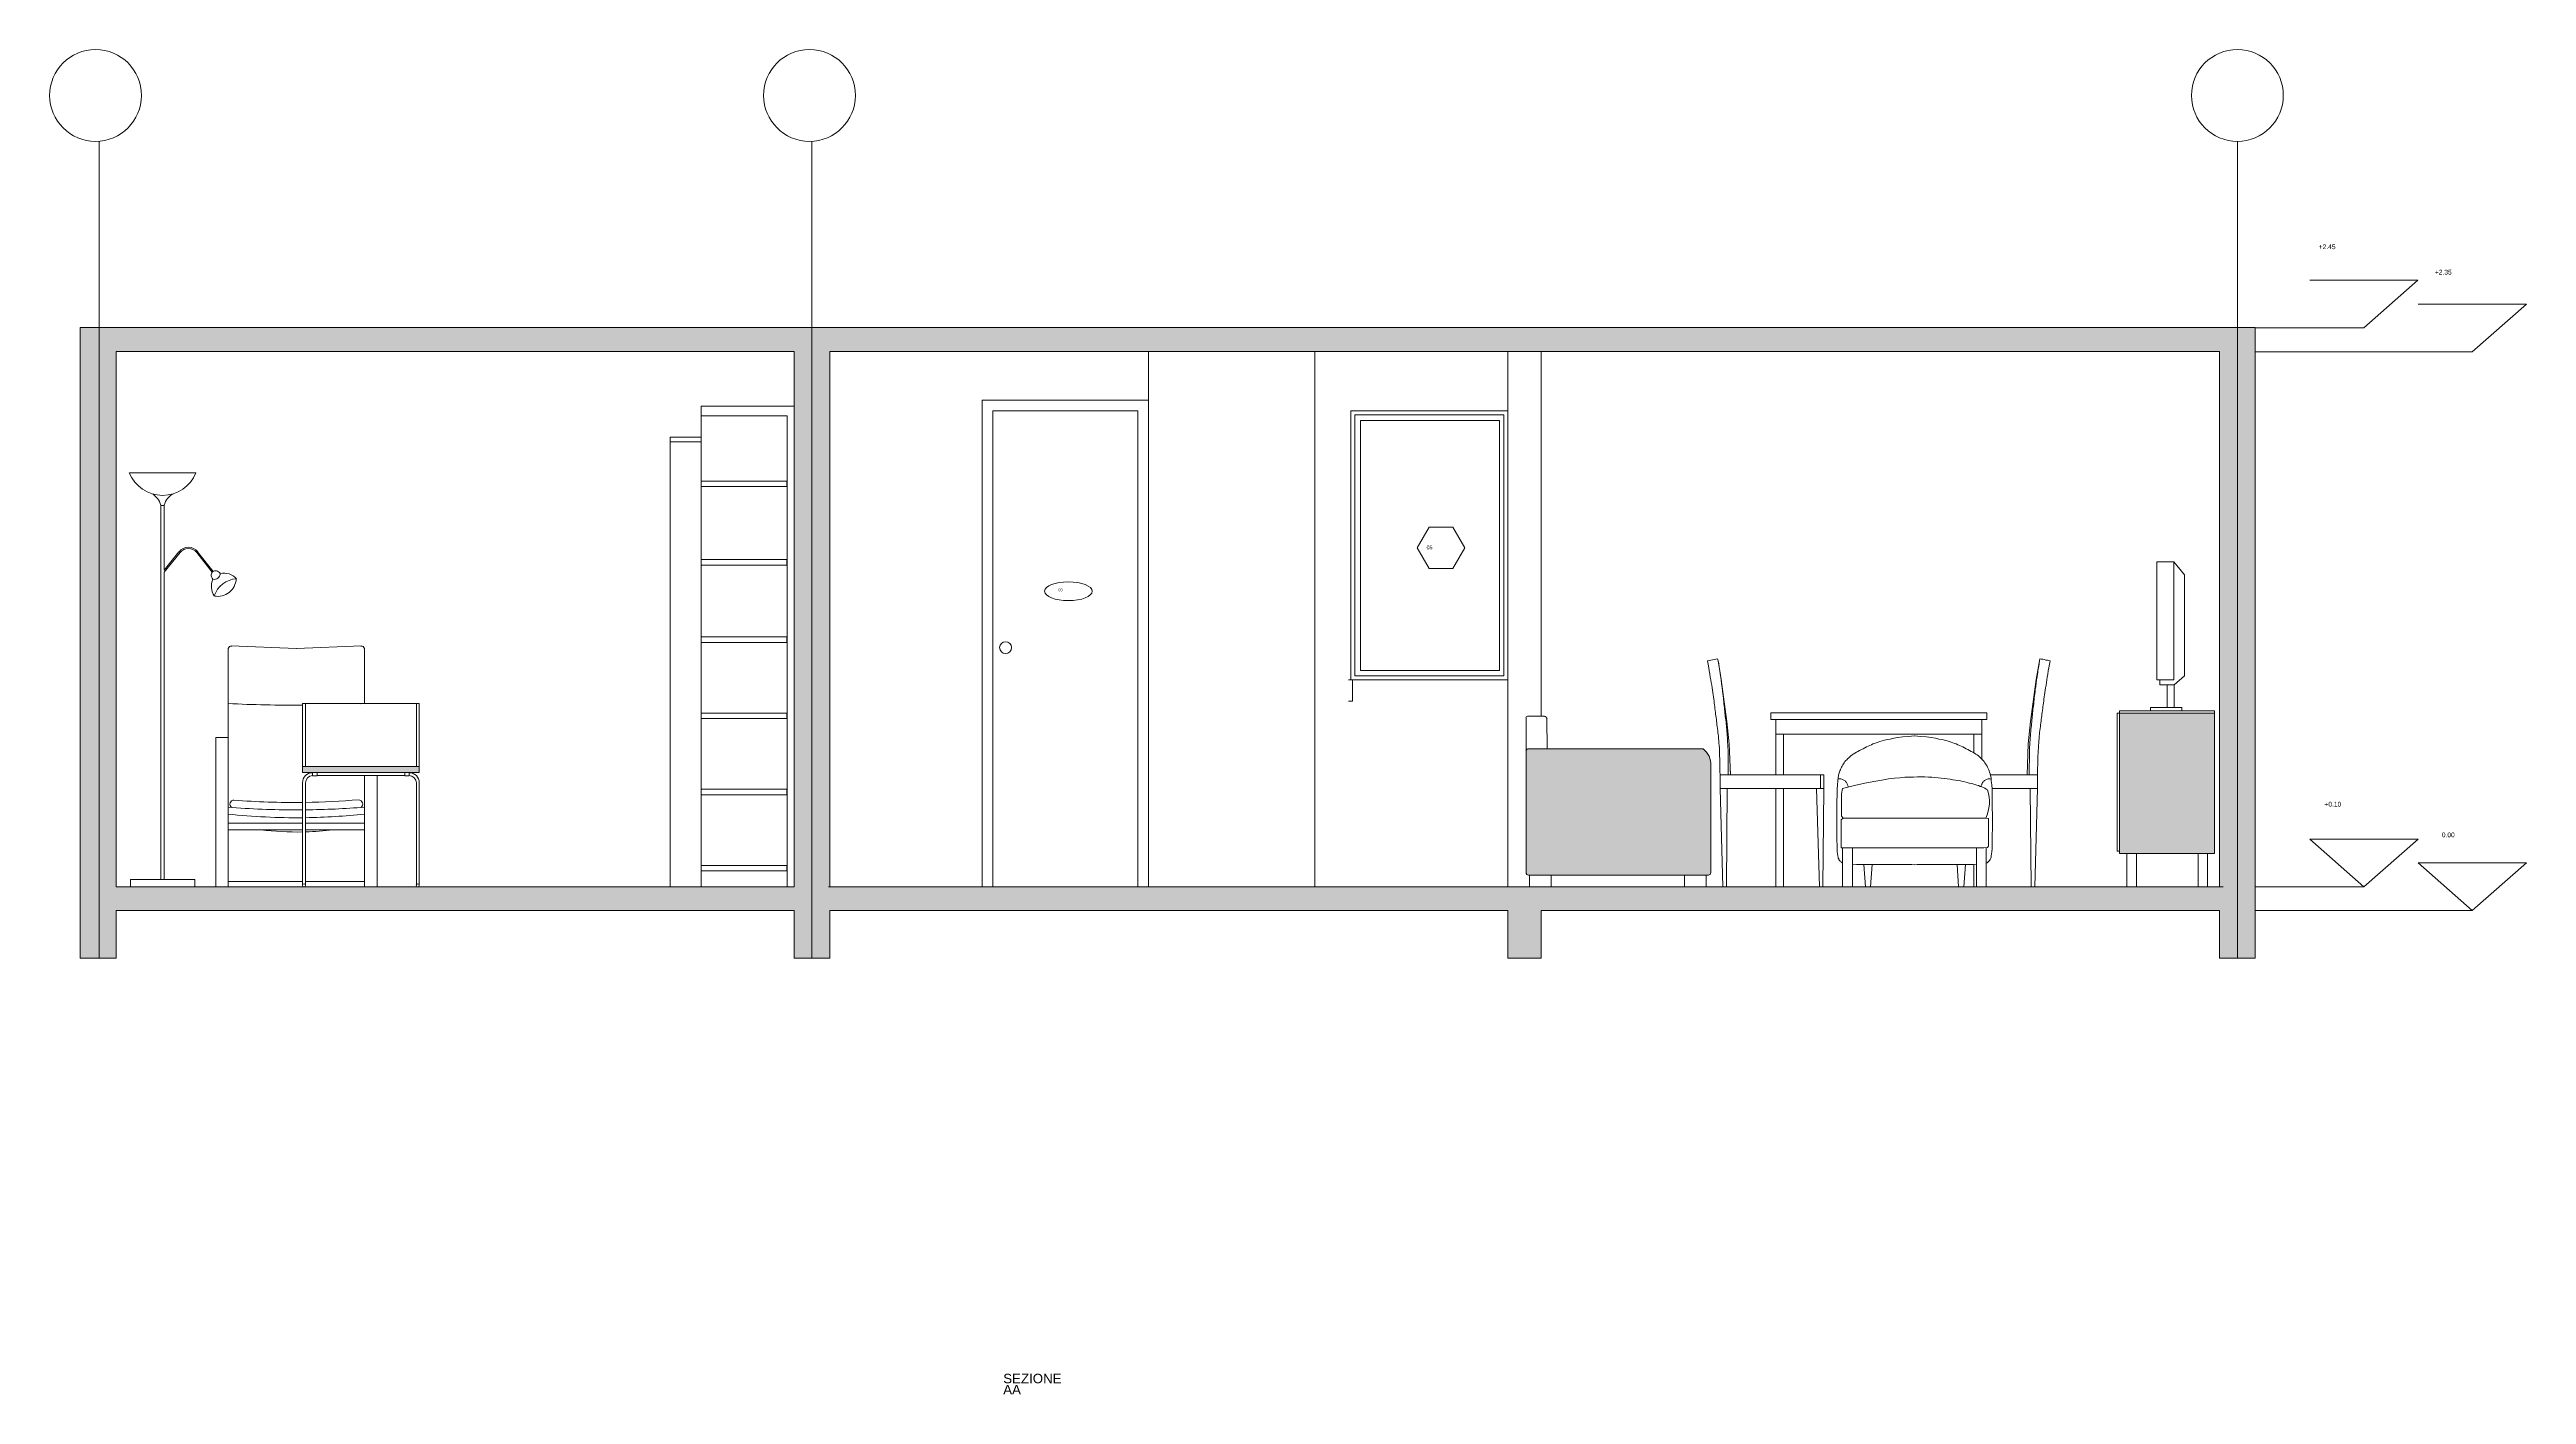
# Model space of a CAD drawing. Header units: centimetres. Extents: x -16179 to 12840, y -10704 to 3856.
# Drawn here: x 484 to 1525, y -9869 to -9304 of the extents above; entities that cross this region are included whole.
import ezdxf

# ---------------------------------------------------------------- set-up
doc = ezdxf.new("R2010")
doc.units = ezdxf.units.CM
doc.header["$MEASUREMENT"] = 0
for name, color, linetype, lineweight in [('0_Num_Penna__7_Num_Penna__7_Num_Penna__7_Num_Penna__7_Num_Penna__7_Num_Penna__7_Num_Penna__7_Num_Penna__7_Num_Penna__7_Num_Penna__7', 7, 'Continuous', 18), ('A-ELEV-FURN_Num_Penna__251_Num_Penna__251_Num_Penna__251_Num_Penna__251_Num_Penna__251_Num_Penna__251_Num_Penna__251_Num_Penna__251_Num_Penna__251_Num_Penna__251', 251, 'Continuous', 18), ('A-ELEV-MBE1_Num_Penna__7_Num_Penna__7_Num_Penna__7_Num_Penna__7_Num_Penna__7_Num_Penna__7_Num_Penna__7_Num_Penna__7_Num_Penna__7_Num_Penna__7', 7, 'Continuous', 18), ('A-FURN_Num_Penna__251_Num_Penna__251_Num_Penna__251_Num_Penna__251_Num_Penna__251_Num_Penna__251_Num_Penna__251_Num_Penna__251_Num_Penna__251_Num_Penna__251_Num_Penna__251', 251, 'Continuous', 18), ('A-FURN_Num_Penna__8_Num_Penna__8_Num_Penna__8_Num_Penna__8_Num_Penna__8_Num_Penna__8_Num_Penna__8_Num_Penna__8_Num_Penna__8_Num_Penna__8', 8, 'Continuous', 18), ('A-FURN_Num_Penna__8_Num_Penna__8_Num_Penna__8_Num_Penna__8_Num_Penna__8_Num_Penna__8_Num_Penna__8_Num_Penna__8_Num_Penna__8_Num_Penna__8_Num_Penna__8', 8, 'Continuous', 18), ('A-SECT-MCUT_Num_Penna__7_Num_Penna__7_Num_Penna__7_Num_Penna__7_Num_Penna__7_Num_Penna__7_Num_Penna__7_Num_Penna__7_Num_Penna__7_Num_Penna__7', 7, 'Continuous', 18), ('A-SECT-PATT_Num_Penna__11_Num_Penna__7_Num_Penna__7_Num_Penna__7_Num_Penna__7_Num_Penna__7_Num_Penna__7_Num_Penna__7_Num_Penna__7_Num_Penna__7', 7, 'Continuous', 18), ('A-WALL-FULL_Num_Penna__7_Num_Penna__7_Num_Penna__7_Num_Penna__7_Num_Penna__7_Num_Penna__7_Num_Penna__7_Num_Penna__7_Num_Penna__7_Num_Penna__7', 7, 'Continuous', 18), ('AA - linee quote_Num_Penna__3_Num_Penna__3_Num_Penna__3_Num_Penna__3_Num_Penna__3_Num_Penna__3_Num_Penna__3_Num_Penna__3_Num_Penna__3_Num_Penna__3', 3, 'Continuous', 18), ('AA - pareti sezionate_Num_Penna__7_Num_Penna__7_Num_Penna__7_Num_Penna__7_Num_Penna__7_Num_Penna__7_Num_Penna__7_Num_Penna__7_Num_Penna__7_Num_Penna__7', 7, 'Continuous', 18), ('AA - serramenti e porte_Num_Penna__4_Num_Penna__4_Num_Penna__4_Num_Penna__4_Num_Penna__4_Num_Penna__4_Num_Penna__4_Num_Penna__4_Num_Penna__4_Num_Penna__4', 4, 'Continuous', 18), ('AA pareti non sezionate_Num_Penna__2_Num_Penna__2_Num_Penna__2_Num_Penna__2_Num_Penna__2_Num_Penna__2_Num_Penna__2_Num_Penna__2_Num_Penna__2_Num_Penna__2', 2, 'Continuous', 18), ('AA- arredo_Num_Penna__4_Num_Penna__4_Num_Penna__4_Num_Penna__4_Num_Penna__4_Num_Penna__4_Num_Penna__4_Num_Penna__4_Num_Penna__4_Num_Penna__4', 4, 'Continuous', 18), ('AA- arredo_Num_Penna__7_Num_Penna__7_Num_Penna__7_Num_Penna__7_Num_Penna__7_Num_Penna__7_Num_Penna__7_Num_Penna__7_Num_Penna__7_Num_Penna__7', 7, 'Continuous', 18), ('AA- arredo_Num_Penna__8_Num_Penna__8_Num_Penna__8_Num_Penna__8_Num_Penna__8_Num_Penna__8_Num_Penna__8_Num_Penna__8_Num_Penna__8_Num_Penna__8', 8, 'Continuous', 18), ('G-PLANOTM_Num_Penna__7_Num_Penna__7_Num_Penna__7_Num_Penna__7_Num_Penna__7_Num_Penna__7_Num_Penna__7_Num_Penna__7_Num_Penna__7_Num_Penna__7', 7, 'Continuous', 18), ('IKE120015-t1_Num_Penna__251_Num_Penna__13_Num_Penna__251_Num_Penna__251_Num_Penna__251_Num_Penna__251_Num_Penna__251_Num_Penna__251_Num_Penna__251_Num_Penna__251_Num_Penna__251', 251, 'Continuous', 18), ('IKE120036-t1_Num_Penna__255_Num_Penna__255_Num_Penna__255_Num_Penna__255_Num_Penna__255_Num_Penna__255_Num_Penna__255_Num_Penna__255_Num_Penna__255_Num_Penna__255', 255, 'Continuous', 18), ('SEZIONE ARREDO_Num_Penna__1_Num_Penna__255_Num_Penna__255_Num_Penna__255_Num_Penna__255_Num_Penna__255_Num_Penna__255_Num_Penna__255_Num_Penna__255_Num_Penna__255', 255, 'Continuous', 18), ('SEZIONE ARREDO_Num_Penna__8_Num_Penna__8_Num_Penna__8_Num_Penna__8_Num_Penna__8_Num_Penna__8_Num_Penna__8_Num_Penna__8_Num_Penna__8_Num_Penna__8_Num_Penna__8', 8, 'Continuous', 18)]:
    doc.layers.add(name, color=color, linetype=linetype, lineweight=lineweight)
doc.layers.add('J- pareti sezionate_Num_Penna__15_Num_Penna__5_Num_Penna__1_Num_Penna__1_Num_Penna__1_Num_Penna__1_Num_Penna__1_Num_Penna__1_Num_Penna__1_Num_Penna__1', color=7, linetype='Continuous', lineweight=18, true_color=0x939598)
doc.styles.add('GENERATED_STYLE_1', font='Arial.ttf')

msp = doc.modelspace()

# ---------------------------------------------------------------- hatches: boundary and pattern name
at = {"layer": 'A-SECT-PATT_Num_Penna__11_Num_Penna__7_Num_Penna__7_Num_Penna__7_Num_Penna__7_Num_Penna__7_Num_Penna__7_Num_Penna__7_Num_Penna__7_Num_Penna__7', "linetype": 'Continuous', "lineweight": 18}
for points in [[(812.1, -9420.9), (497.2, -9420.9), (497.2, -9655.9), (512.2, -9655.9), (512.2, -9430.9), (797.1, -9430.9), (797.1, -9655.9), (812.1, -9655.9)], [(812.1, -9430.9), (1396.1, -9430.9), (1396.1, -9655.9), (1411.1, -9655.9), (1411.1, -9420.9), (812.1, -9420.9)], [(1411.1, -9655.9), (497.1, -9655.9), (497.1, -9685.9), (512.2, -9685.9), (512.2, -9665.9), (797.1, -9665.9), (797.1, -9685.9), (812.1, -9685.9), (812.1, -9665.9), (1097.1, -9665.9), (1097.1, -9685.9), (1111.1, -9685.9), (1111.1, -9665.9), (1396.1, -9665.9), (1396.1, -9685.9), (1411.1, -9685.9)]]:
    msp.add_hatch(color=7, dxfattribs=at).paths.add_polyline_path(points)
at = {"layer": 'AA- arredo_Num_Penna__8_Num_Penna__8_Num_Penna__8_Num_Penna__8_Num_Penna__8_Num_Penna__8_Num_Penna__8_Num_Penna__8_Num_Penna__8_Num_Penna__8', "linetype": 'Continuous', "lineweight": 18}
msp.add_hatch(color=8, dxfattribs=at).paths.add_polyline_path([(590.6, -9605.4), (590.6, -9607.9), (639.6, -9607.9), (639.6, -9605.4)])
at = {"layer": 'J- pareti sezionate_Num_Penna__15_Num_Penna__5_Num_Penna__1_Num_Penna__1_Num_Penna__1_Num_Penna__1_Num_Penna__1_Num_Penna__1_Num_Penna__1_Num_Penna__1', "linetype": 'Continuous', "lineweight": 18, "true_color": 0x939598}
msp.add_hatch(color=252, dxfattribs=at).paths.add_polyline_path([(1354.1, -9641.8, 0.414644), (1354.2, -9641.9), (1394, -9641.9), (1394, -9582.9), (1354.2, -9582.9, 0.394585), (1354.1, -9583)])
at = {"layer": 'SEZIONE ARREDO_Num_Penna__8_Num_Penna__8_Num_Penna__8_Num_Penna__8_Num_Penna__8_Num_Penna__8_Num_Penna__8_Num_Penna__8_Num_Penna__8_Num_Penna__8_Num_Penna__8', "linetype": 'Continuous', "lineweight": 18}
msp.add_hatch(color=8, dxfattribs=at).paths.add_polyline_path([(1105.5, -9598, 0.313495), (1104.7, -9598.8), (1104.7, -9650, 0.414214), (1105.7, -9651), (1181.3, -9651, 0.414214), (1182.3, -9650), (1182.3, -9604.9, 0.257132), (1179.1, -9598)])

# ---------------------------------------------------------------- linework, layer by layer
at = {"layer": '0_Num_Penna__7_Num_Penna__7_Num_Penna__7_Num_Penna__7_Num_Penna__7_Num_Penna__7_Num_Penna__7_Num_Penna__7_Num_Penna__7_Num_Penna__7', "color": 7, "linetype": 'Continuous', "lineweight": 18}
for p, q in [((797.1, -9555.9), (797.1, -9554.9)), ((797.1, -9646.1), (797.1, -9555.9))]:
    msp.add_line(p, q, dxfattribs=at)
at = {"layer": 'A-ELEV-FURN_Num_Penna__251_Num_Penna__251_Num_Penna__251_Num_Penna__251_Num_Penna__251_Num_Penna__251_Num_Penna__251_Num_Penna__251_Num_Penna__251_Num_Penna__251', "color": 251, "linetype": 'Continuous', "lineweight": 18}
for p, q in [((1189.6, -9655.9), (1188.1, -9655.9)), ((1230.1, -9655.9), (1228.6, -9655.9)), ((1277.1, -9655.9), (1278.5, -9655.9)), ((1296.8, -9655.9), (1293.5, -9655.9)), ((1317.6, -9655.9), (1319.1, -9655.9))]:
    msp.add_line(p, q, dxfattribs=at)
at = {"layer": 'A-ELEV-MBE1_Num_Penna__7_Num_Penna__7_Num_Penna__7_Num_Penna__7_Num_Penna__7_Num_Penna__7_Num_Penna__7_Num_Penna__7_Num_Penna__7_Num_Penna__7', "color": 7, "linetype": 'Continuous', "lineweight": 18}
msp.add_line((941.6, -9455.9), (941.6, -9655.9), dxfattribs=at)
at = {"layer": 'A-FURN_Num_Penna__251_Num_Penna__251_Num_Penna__251_Num_Penna__251_Num_Penna__251_Num_Penna__251_Num_Penna__251_Num_Penna__251_Num_Penna__251_Num_Penna__251_Num_Penna__251', "color": 251, "linetype": 'Continuous', "lineweight": 18}
msp.add_line((758.1, -9655.9), (745.1, -9655.9), dxfattribs=at)
msp.add_circle((639, -9655.3), 0.619, dxfattribs=at)
at = {"layer": 'A-FURN_Num_Penna__8_Num_Penna__8_Num_Penna__8_Num_Penna__8_Num_Penna__8_Num_Penna__8_Num_Penna__8_Num_Penna__8_Num_Penna__8_Num_Penna__8', "color": 8, "linetype": 'Continuous', "lineweight": 18}
msp.add_line((1030.1, -9568.9), (1031.8, -9568.9), dxfattribs=at)
at = {"layer": 'A-FURN_Num_Penna__8_Num_Penna__8_Num_Penna__8_Num_Penna__8_Num_Penna__8_Num_Penna__8_Num_Penna__8_Num_Penna__8_Num_Penna__8_Num_Penna__8_Num_Penna__8', "color": 8, "linetype": 'Continuous', "lineweight": 18}
msp.add_line((1186.7, -9568.8), (1186.6, -9568.3), dxfattribs=at)
at = {"layer": 'A-SECT-MCUT_Num_Penna__7_Num_Penna__7_Num_Penna__7_Num_Penna__7_Num_Penna__7_Num_Penna__7_Num_Penna__7_Num_Penna__7_Num_Penna__7_Num_Penna__7', "color": 7, "linetype": 'Continuous', "lineweight": 18}
for p, q in [((1411.1, -9420.9), (1411.1, -9455.9)), ((1097.1, -9430.9), (812.1, -9430.9)), ((1396.1, -9430.9), (1097.1, -9430.9))]:
    msp.add_line(p, q, dxfattribs=at)
at = {"layer": 'A-SECT-MCUT_Num_Penna__7_Num_Penna__7_Num_Penna__7_Num_Penna__7_Num_Penna__7_Num_Penna__7_Num_Penna__7_Num_Penna__7_Num_Penna__7_Num_Penna__7', "color": 7, "linetype": 'Continuous', "lineweight": 18, "flags": 128}
for points in [[(512.2, -9430.9), (512.2, -9455.9)], [(812.1, -9655.9), (812.6, -9655.9)], [(1097.6, -9655.9), (1112.6, -9655.9)], [(512.2, -9665.9), (512.2, -9685.9)], [(1111.1, -9665.9), (1111.1, -9685.9), (1097.1, -9685.9), (1097.1, -9665.9)]]:
    msp.add_lwpolyline(points, dxfattribs=at)
at = {"layer": 'A-WALL-FULL_Num_Penna__7_Num_Penna__7_Num_Penna__7_Num_Penna__7_Num_Penna__7_Num_Penna__7_Num_Penna__7_Num_Penna__7_Num_Penna__7_Num_Penna__7', "color": 7, "linetype": 'Continuous', "lineweight": 18}
msp.add_line((1111.1, -9565.5), (1111.1, -9570.1), dxfattribs=at)
at = {"layer": 'AA - linee quote_Num_Penna__3_Num_Penna__3_Num_Penna__3_Num_Penna__3_Num_Penna__3_Num_Penna__3_Num_Penna__3_Num_Penna__3_Num_Penna__3_Num_Penna__3', "color": 3, "linetype": 'Continuous', "lineweight": 18}
for p, q in [((505.1, -9685.9), (505.1, -9342.7)), ((804.6, -9685.9), (804.6, -9342.7)), ((1403.6, -9685.9), (1403.6, -9342.7)), ((1479.5, -9401), (1434, -9401)), ((1456.7, -9421), (1479.5, -9401)), ((1525.1, -9411), (1479.6, -9411)), ((1502.3, -9431), (1525.1, -9411)), ((1411.1, -9421), (1456.7, -9421)), ((1411.1, -9431), (1456.8, -9431)), ((1456.8, -9431), (1502.3, -9431)), ((1031.8, -9577.9), (1031.8, -9568.9)), ((1030.1, -9577.9), (1031.8, -9577.9)), ((1434.1, -9635.9), (1456.8, -9655.9)), ((1479.6, -9635.9), (1434.1, -9635.9)), ((1456.8, -9655.9), (1479.6, -9635.9)), ((1479.6, -9645.9), (1502.3, -9665.9)), ((1525.1, -9645.9), (1479.6, -9645.9)), ((1502.3, -9665.9), (1525.1, -9645.9)), ((1411.1, -9655.9), (1456.8, -9655.9)), ((1411.1, -9665.9), (1502.3, -9665.9))]:
    msp.add_line(p, q, dxfattribs=at)
at = {"layer": 'AA - linee quote_Num_Penna__3_Num_Penna__3_Num_Penna__3_Num_Penna__3_Num_Penna__3_Num_Penna__3_Num_Penna__3_Num_Penna__3_Num_Penna__3_Num_Penna__3', "color": 3, "linetype": 'Continuous', "lineweight": 18, "flags": 128}
msp.add_lwpolyline([(1079, -9513.5), (1074, -9504.8), (1064, -9504.8), (1059, -9513.5), (1064, -9522.1), (1074, -9522.1)], close=True, dxfattribs=at)
at = {"layer": 'AA - linee quote_Num_Penna__3_Num_Penna__3_Num_Penna__3_Num_Penna__3_Num_Penna__3_Num_Penna__3_Num_Penna__3_Num_Penna__3_Num_Penna__3_Num_Penna__3', "color": 3, "linetype": 'Continuous', "lineweight": 18}
for centre in [(503.6, -9323.3), (803.6, -9323.3), (1403.6, -9323.3)]:
    msp.add_circle(centre, 19.3, dxfattribs=at)
msp.add_ellipse((912.4, -9531.7), major_axis=(-10, 0.02), ratio=0.395468, dxfattribs=at)
at = {"layer": 'AA - pareti sezionate_Num_Penna__7_Num_Penna__7_Num_Penna__7_Num_Penna__7_Num_Penna__7_Num_Penna__7_Num_Penna__7_Num_Penna__7_Num_Penna__7_Num_Penna__7', "color": 7, "linetype": 'Continuous', "lineweight": 18}
for p, q in [((497.2, -9420.9), (1411.1, -9420.9)), ((797.1, -9430.9), (512.2, -9430.9)), ((1396.1, -9655.9), (1396.1, -9430.9)), ((497.2, -9455.9), (497.1, -9655.9)), ((512.2, -9455.9), (512.2, -9655.9)), ((797.1, -9453.9), (797.1, -9655.9)), ((797.1, -9453.9), (797.1, -9655.9)), ((797.1, -9455.9), (797.1, -9655.9)), ((812.1, -9475.9), (812.1, -9455.9)), ((812.1, -9495.9), (812.1, -9475.9)), ((512.2, -9655.9), (512.2, -9485.9)), ((812.1, -9515.9), (812.1, -9495.9)), ((812.1, -9535.9), (812.1, -9515.9)), ((812.1, -9555.9), (812.1, -9535.9)), ((812.1, -9575.9), (812.1, -9555.9)), ((812.1, -9595.9), (812.1, -9575.9)), ((1354.1, -9641.8), (1354.1, -9583)), ((1354.2, -9582.9), (1394, -9582.9)), ((1394, -9582.9), (1394, -9641.9)), ((812.1, -9615.9), (812.1, -9595.9)), ((1179.1, -9598), (1105.5, -9598)), ((1182.3, -9605), (1182.3, -9650)), ((812.1, -9635.9), (812.1, -9615.9)), ((812.1, -9655.9), (812.1, -9635.9)), ((1394, -9641.9), (1354.2, -9641.9)), ((512.2, -9655.9), (797.1, -9655.9)), ((811.6, -9655.9), (1097.5, -9655.9)), ((812.6, -9655.9), (1397.6, -9655.9)), ((952.1, -9655.9), (1030.1, -9655.9)), ((952.1, -9655.9), (1030.1, -9655.9)), ((1105.7, -9651), (1181.3, -9651)), ((1112.6, -9655.9), (1397.1, -9655.9)), ((797.1, -9665.9), (512.2, -9665.9)), ((812.1, -9665.9), (1097.1, -9665.9)), ((1111.1, -9665.9), (1396.1, -9665.9))]:
    msp.add_line(p, q, dxfattribs=at)
at = {"layer": 'AA - pareti sezionate_Num_Penna__7_Num_Penna__7_Num_Penna__7_Num_Penna__7_Num_Penna__7_Num_Penna__7_Num_Penna__7_Num_Penna__7_Num_Penna__7_Num_Penna__7', "color": 7, "linetype": 'Continuous', "lineweight": 18, "flags": 128}
for points in [[(497.2, -9455.9), (497.2, -9420.9)], [(797.1, -9455.9), (797.1, -9430.9)], [(812.1, -9430.9), (812.1, -9455.9)], [(1396.1, -9665.9), (1396.1, -9685.9), (1411.1, -9685.9), (1411.1, -9455.9)], [(512.2, -9665.9), (512.2, -9685.9), (497.1, -9685.9), (497.1, -9655.9)], [(812.1, -9665.9), (812.1, -9685.9), (797.1, -9685.9), (797.1, -9665.9)]]:
    msp.add_lwpolyline(points, dxfattribs=at)
msp.add_lwpolyline([(1182.3, -9604.9, 0.257132), (1179.1, -9598), (1105.5, -9598, 0.313495), (1104.7, -9598.8), (1104.7, -9650, 0.414214), (1105.7, -9651), (1181.3, -9651, 0.414214), (1182.3, -9650), (1182.3, -9605)], format="xyb", close=True, dxfattribs=at)
at = {"layer": 'AA - pareti sezionate_Num_Penna__7_Num_Penna__7_Num_Penna__7_Num_Penna__7_Num_Penna__7_Num_Penna__7_Num_Penna__7_Num_Penna__7_Num_Penna__7_Num_Penna__7', "color": 7, "linetype": 'Continuous', "lineweight": 18}
for centre, radius, start, end in [((1354.2, -9583), 0.1, 90, 180), ((1105.6, -9599), 1.01, 97.2411, 166.8648), ((1174.4, -9604.4), 7.93, 356.2014, 53.8823), ((1354.2, -9641.8), 0.113, 186.2498, 263.7411), ((1105.7, -9650), 1, 180, 270), ((1181.3, -9650), 1, 270, 0)]:
    msp.add_arc(centre, radius, start, end, dxfattribs=at)
at = {"layer": 'AA - serramenti e porte_Num_Penna__4_Num_Penna__4_Num_Penna__4_Num_Penna__4_Num_Penna__4_Num_Penna__4_Num_Penna__4_Num_Penna__4_Num_Penna__4_Num_Penna__4', "color": 4, "linetype": 'Continuous', "lineweight": 18}
for p, q in [((876.1, -9451.4), (876.1, -9655.9)), ((946.1, -9451.4), (876.1, -9451.4)), ((941.6, -9455.9), (880.6, -9455.9)), ((1031.1, -9568.9), (1031.1, -9455.9)), ((1031.1, -9455.9), (1097.1, -9455.9)), ((1032.8, -9457.6), (1032.8, -9567.3)), ((1032.8, -9457.6), (1093.5, -9457.6)), ((1035.1, -9459.9), (1035.1, -9565)), ((1035.1, -9459.9), (1093.5, -9459.9)), ((1093.5, -9457.6), (1095.4, -9457.6)), ((1093.5, -9459.9), (1093.5, -9565)), ((1095.4, -9457.6), (1095.4, -9567.3)), ((1082.3, -9565), (1035.1, -9565)), ((1093.5, -9565), (1082.3, -9565)), ((1097.1, -9569), (1031.8, -9569)), ((1082.3, -9567.3), (1032.8, -9567.3)), ((1095.4, -9567.3), (1082.3, -9567.3))]:
    msp.add_line(p, q, dxfattribs=at)
at = {"layer": 'AA - serramenti e porte_Num_Penna__4_Num_Penna__4_Num_Penna__4_Num_Penna__4_Num_Penna__4_Num_Penna__4_Num_Penna__4_Num_Penna__4_Num_Penna__4_Num_Penna__4', "color": 4, "linetype": 'Continuous', "lineweight": 18, "flags": 128}
msp.add_lwpolyline([(941.6, -9455.9), (880.6, -9455.9), (880.6, -9655.9), (941.6, -9655.9)], close=True, dxfattribs=at)
at = {"layer": 'AA - serramenti e porte_Num_Penna__4_Num_Penna__4_Num_Penna__4_Num_Penna__4_Num_Penna__4_Num_Penna__4_Num_Penna__4_Num_Penna__4_Num_Penna__4_Num_Penna__4', "color": 4, "linetype": 'Continuous', "lineweight": 18}
msp.add_circle((886, -9555.4), 2.5, dxfattribs=at)
at = {"layer": 'AA pareti non sezionate_Num_Penna__2_Num_Penna__2_Num_Penna__2_Num_Penna__2_Num_Penna__2_Num_Penna__2_Num_Penna__2_Num_Penna__2_Num_Penna__2_Num_Penna__2', "color": 2, "linetype": 'Continuous', "lineweight": 18}
for p, q in [((946.1, -9430.9), (946.1, -9655.9)), ((1016, -9430.9), (1016, -9655.9)), ((1016, -9430.9), (1016, -9655.9)), ((1097, -9430.9), (1097, -9655.9)), ((1097.1, -9430.9), (1097.1, -9570.1)), ((1111, -9430.9), (1111, -9584.2)), ((1111.1, -9430.9), (1111.1, -9565.5))]:
    msp.add_line(p, q, dxfattribs=at)
at = {"layer": 'AA- arredo_Num_Penna__4_Num_Penna__4_Num_Penna__4_Num_Penna__4_Num_Penna__4_Num_Penna__4_Num_Penna__4_Num_Penna__4_Num_Penna__4_Num_Penna__4', "color": 4, "linetype": 'Continuous', "lineweight": 18}
msp.add_line((1319.1, -9568.8), (1319.2, -9568.3), dxfattribs=at)
at = {"layer": 'AA- arredo_Num_Penna__7_Num_Penna__7_Num_Penna__7_Num_Penna__7_Num_Penna__7_Num_Penna__7_Num_Penna__7_Num_Penna__7_Num_Penna__7_Num_Penna__7', "color": 7, "linetype": 'Continuous', "lineweight": 18}
for p, q in [((1104.7, -9584.9), (1104.7, -9650)), ((1112.5, -9584.2), (1105.4, -9584.2)), ((1113.6, -9598), (1113.5, -9585.2))]:
    msp.add_line(p, q, dxfattribs=at)
at = {"layer": 'AA- arredo_Num_Penna__7_Num_Penna__7_Num_Penna__7_Num_Penna__7_Num_Penna__7_Num_Penna__7_Num_Penna__7_Num_Penna__7_Num_Penna__7_Num_Penna__7', "color": 7, "linetype": 'Continuous', "lineweight": 18, "flags": 128}
for points in [[(1106.2, -9655.9), (1115.2, -9655.9), (1115.2, -9651), (1106.2, -9651)], [(1180.4, -9651), (1171.3, -9651), (1171.3, -9655.9), (1180.4, -9655.9)]]:
    msp.add_lwpolyline(points, close=True, dxfattribs=at)
at = {"layer": 'AA- arredo_Num_Penna__7_Num_Penna__7_Num_Penna__7_Num_Penna__7_Num_Penna__7_Num_Penna__7_Num_Penna__7_Num_Penna__7_Num_Penna__7_Num_Penna__7', "color": 7, "linetype": 'Continuous', "lineweight": 18}
for centre, radius, start, end in [((1105.4, -9584.9), 0.768, 94.9921, 175.0079), ((1111.9, -9585.9), 1.8, 23.9372, 72.1238)]:
    msp.add_arc(centre, radius, start, end, dxfattribs=at)
at = {"layer": 'AA- arredo_Num_Penna__8_Num_Penna__8_Num_Penna__8_Num_Penna__8_Num_Penna__8_Num_Penna__8_Num_Penna__8_Num_Penna__8_Num_Penna__8_Num_Penna__8', "color": 8, "linetype": 'Continuous', "lineweight": 18}
for p, q in [((758.1, -9453.9), (797.1, -9453.9)), ((758.1, -9655.9), (758.1, -9453.9)), ((794.2, -9457.9), (758.1, -9457.9)), ((794.2, -9655.9), (794.2, -9457.9)), ((745.1, -9655.9), (745.1, -9466.9)), ((745.1, -9466.9), (758.1, -9466.9)), ((745.1, -9468.9), (758.1, -9468.9)), ((545.8, -9481.9), (517.8, -9481.9)), ((530.4, -9481.9), (533.1, -9481.9)), ((531.8, -9481.9), (545.8, -9481.9)), ((758.1, -9485.4), (794.1, -9485.4)), ((794.1, -9487.7), (758.1, -9487.7)), ((794.1, -9485.4), (794.1, -9487.7)), ((531, -9495.6), (531, -9652.9)), ((532.5, -9495.6), (532.5, -9522.9)), ((532.5, -9522.9), (538.6, -9515.1)), ((532.5, -9523.7), (539.1, -9515.4)), ((552.6, -9523.7), (546.1, -9515.4)), ((553, -9523.4), (546.5, -9515.1)), ((758.1, -9518.4), (794.1, -9518.4)), ((794.1, -9520.7), (758.1, -9520.7)), ((794.1, -9518.4), (794.1, -9520.7)), ((1376.9, -9519.4), (1381.4, -9524.8)), ((532.5, -9523.7), (532.5, -9652.9)), ((1381.4, -9524.8), (1381.4, -9567.3)), ((758.1, -9550.9), (794.1, -9550.9)), ((794.1, -9553.2), (758.1, -9553.2)), ((794.1, -9550.9), (794.1, -9553.2)), ((1185.2, -9560.1), (1181, -9560.9)), ((1320.6, -9560.1), (1321.1, -9560.2)), ((1323.1, -9560.6), (1323.8, -9560.7)), ((1323.8, -9560.7), (1324.4, -9560.8)), ((1374.1, -9571), (1374.1, -9580.5)), ((1377.1, -9571), (1377.1, -9580.5)), ((590.6, -9607.9), (590.6, -9578.9)), ((590.6, -9578.9), (639.6, -9578.9)), ((591.8, -9578.9), (591.8, -9605.4)), ((638.4, -9578.9), (638.4, -9605.4)), ((639.6, -9578.9), (639.6, -9607.9)), ((758.1, -9582.9), (794.1, -9582.9)), ((794.1, -9585.2), (758.1, -9585.2)), ((794.1, -9582.9), (794.1, -9585.2)), ((1298.3, -9582.8), (1207.6, -9582.8)), ((1207.6, -9582.8), (1207.6, -9585.6)), ((1207.6, -9585.6), (1298.3, -9585.6)), ((1209.7, -9608.9), (1209.7, -9585.6)), ((1296.2, -9602.2), (1296.2, -9585.6)), ((1298.3, -9585.6), (1298.3, -9582.8)), ((1394, -9581.9), (1394, -9582.9)), ((1190.1, -9596.2), (1190.1, -9595.9)), ((1296.2, -9591.7), (1209.7, -9591.7)), ((1292.9, -9591.7), (1212.9, -9591.7)), ((1212.9, -9608.9), (1212.9, -9591.7)), ((1292.9, -9591.7), (1292.9, -9599.7)), ((1292.9, -9591.7), (1296.2, -9591.7)), ((1315.7, -9596.2), (1315.7, -9595.9)), ((590.6, -9605.4), (639.6, -9605.4)), ((1190.6, -9608.9), (1190.5, -9606.4)), ((590.6, -9607.9), (639.6, -9607.9)), ((590.6, -9655.3), (590.6, -9612.2)), ((590.6, -9655.3), (590.6, -9612.2)), ((591.8, -9612.2), (591.8, -9655.3)), ((594.8, -9607.9), (594.8, -9609.3)), ((594.8, -9609.3), (596.7, -9609.3)), ((596.7, -9609.3), (596.7, -9607.9)), ((596.7, -9609.2), (633.5, -9609.2)), ((633.5, -9609.3), (633.5, -9607.9)), ((635.4, -9609.3), (633.5, -9609.3)), ((635.4, -9607.9), (635.4, -9609.3)), ((638.4, -9612.2), (638.4, -9655.3)), ((639.6, -9612.2), (639.6, -9655.3)), ((758.1, -9614.9), (794.1, -9614.9)), ((794.1, -9614.9), (794.1, -9617.2)), ((1188.5, -9608.9), (1186.2, -9608.9)), ((1186.2, -9608.9), (1186.2, -9614.6)), ((1186.2, -9614.6), (1209.7, -9614.6)), ((1187.4, -9655.9), (1186.2, -9614.6)), ((1209.7, -9608.9), (1188.5, -9608.9)), ((1188.9, -9655.9), (1189.2, -9614.6)), ((1212.9, -9608.9), (1209.7, -9608.9)), ((1209.7, -9655.9), (1209.7, -9614.6)), ((1212.9, -9614.6), (1209.7, -9614.6)), ((1228.4, -9608.9), (1212.9, -9608.9)), ((1212.9, -9655.9), (1212.9, -9614.6)), ((1212.9, -9614.6), (1226.8, -9614.6)), ((1226.8, -9614.6), (1228.4, -9614.6)), ((1228, -9655.9), (1226.8, -9614.6)), ((1228.7, -9608.9), (1228.4, -9608.9)), ((1228.4, -9614.6), (1228.4, -9608.9)), ((1228.4, -9614.6), (1228.7, -9614.6)), ((1229, -9608.9), (1228.7, -9608.9)), ((1228.7, -9614.6), (1229, -9614.6)), ((1229.2, -9608.9), (1229, -9608.9)), ((1229, -9614.6), (1229.2, -9614.6)), ((1229.5, -9608.9), (1229.2, -9608.9)), ((1229.8, -9614.6), (1229.2, -9614.6)), ((1229.4, -9655.9), (1229.8, -9614.6)), ((1229.6, -9608.9), (1229.5, -9608.9)), ((1229.7, -9608.9), (1229.6, -9608.9)), ((1229.8, -9608.9), (1229.7, -9608.9)), ((1229.8, -9608.9), (1229.8, -9614.6)), ((1237.2, -9616.8), (1237.7, -9614.6)), ((1237.2, -9626.3), (1237.2, -9616.8)), ((1299.9, -9608.9), (1317.4, -9608.9)), ((1319.6, -9614.6), (1300.4, -9614.6)), ((1317, -9655.9), (1316.6, -9614.6)), ((1317.4, -9608.9), (1319.6, -9608.9)), ((1318.5, -9655.9), (1319.6, -9614.6)), ((1319.6, -9608.9), (1319.6, -9614.6)), ((794.1, -9617.2), (758.1, -9617.2)), ((1238, -9627.1), (1237.2, -9626.3)), ((1297.9, -9627.1), (1238, -9627.1)), ((758.1, -9646.9), (794.1, -9646.9)), ((794.1, -9646.9), (794.1, -9649.2)), ((1292.9, -9646.5), (1292.9, -9655.9)), ((1357.2, -9655.9), (1357.2, -9641.9)), ((1361.2, -9641.9), (1361.2, -9655.9)), ((1387.1, -9655.9), (1387.1, -9641.9)), ((1391.1, -9641.9), (1391.1, -9655.9)), ((518.3, -9655.9), (518.3, -9652.9)), ((518.3, -9652.9), (545.3, -9652.9)), ((545.3, -9652.9), (545.3, -9655.9)), ((587.9, -9653.7), (559.3, -9653.7)), ((559.3, -9653.7), (559.3, -9655.8)), ((588, -9653.7), (590.6, -9653.7)), ((591.8, -9653.7), (616.6, -9653.7)), ((616.6, -9653.7), (616.6, -9655.8)), ((794.1, -9649.2), (758.1, -9649.2)), ((794.2, -9649.2), (794.1, -9649.2))]:
    msp.add_line(p, q, dxfattribs=at)
at = {"layer": 'AA- arredo_Num_Penna__8_Num_Penna__8_Num_Penna__8_Num_Penna__8_Num_Penna__8_Num_Penna__8_Num_Penna__8_Num_Penna__8_Num_Penna__8_Num_Penna__8', "color": 8, "linetype": 'Continuous', "lineweight": 18, "flags": 128}
for points in [[(1369.7, -9519.4), (1376.9, -9519.4), (1376.9, -9568.9), (1369.7, -9568.9)], [(1377.1, -9580.5), (1380.2, -9580.5), (1380.2, -9581.9), (1367.1, -9581.9), (1367.1, -9580.5)], [(554.1, -9593.2), (559.3, -9593.2), (559.3, -9655.9), (554.1, -9655.9)], [(1237.7, -9655.9), (1241.9, -9655.9), (1241.9, -9639.6), (1237.7, -9639.6)]]:
    msp.add_lwpolyline(points, close=True, dxfattribs=at)
for points in [[(559.3, -9630.6), (559.3, -9555.8)], [(560.6, -9554.7), (587.9, -9555.8)], [(615.4, -9554.7), (588, -9555.8)], [(616.6, -9578.9), (616.6, -9555.8)], [(1186.4, -9566.9), (1185.4, -9560.9), (1185.2, -9560.1)], [(1190.6, -9608.9), (1190.1, -9595.9), (1189.1, -9586.5), (1186.7, -9568.8), (1185.4, -9560.9), (1185.2, -9560.1)], [(1315.3, -9608.9), (1315.7, -9595.9), (1316.7, -9586.5), (1319.1, -9568.8), (1320.5, -9560.9), (1320.6, -9560.1)], [(1319.5, -9566.9), (1320.5, -9560.9), (1320.6, -9560.1)], [(1321.1, -9560.2), (1321.8, -9560.3)], [(1321.8, -9560.3), (1322.4, -9560.4), (1323.1, -9560.6)], [(1324.4, -9560.8), (1324.9, -9560.9)], [(1371, -9568.9), (1371, -9571), (1377.1, -9571), (1381.4, -9567.3)], [(1268.1, -9592.4), (1265.3, -9592.7), (1263, -9592.9), (1260.9, -9593.2), (1259.2, -9593.5), (1257.7, -9593.8), (1256.4, -9594), (1255.3, -9594.3), (1254.3, -9594.6), (1253.4, -9594.9), (1252.6, -9595.1), (1251.8, -9595.4), (1251.1, -9595.7), (1250.4, -9595.9), (1249.8, -9596.2), (1249.1, -9596.5), (1248.4, -9596.8), (1247.7, -9597.1), (1247, -9597.5), (1246.3, -9597.9), (1245.6, -9598.2), (1244.8, -9598.6), (1244.1, -9599), (1243.5, -9599.4), (1242.8, -9599.8), (1242.2, -9600.2), (1241.7, -9600.5), (1241.2, -9600.9), (1240.7, -9601.3), (1240.3, -9601.7), (1239.8, -9602.1), (1239.5, -9602.5), (1239.1, -9602.9), (1238.7, -9603.3), (1238.4, -9603.8), (1238.1, -9604.3), (1237.8, -9604.7), (1237.5, -9605.2), (1237.3, -9605.7), (1237, -9606.2), (1236.8, -9606.7), (1236.6, -9607.2), (1236.4, -9607.7), (1236.2, -9608.4), (1236, -9609.1), (1235.8, -9610.1), (1235.7, -9611.4), (1235.6, -9613), (1235.5, -9614.9), (1235.4, -9617.2), (1235.3, -9619.9), (1235.3, -9622.7), (1235.3, -9625.7), (1235.3, -9628.6), (1235.3, -9631.5), (1235.3, -9634.1), (1235.3, -9636.4), (1235.4, -9638.4), (1235.4, -9639.9), (1235.5, -9641.2), (1235.6, -9642.1), (1235.7, -9642.9), (1235.8, -9643.4), (1235.9, -9643.9), (1236.1, -9644.2), (1236.2, -9644.5), (1236.4, -9644.8), (1236.6, -9645), (1236.8, -9645.2), (1237, -9645.4), (1237.2, -9645.6), (1237.5, -9645.8), (1237.7, -9645.9), (1237.7, -9645.9)], [(1267.8, -9592.4), (1270.6, -9592.7), (1273, -9592.9), (1275, -9593.2), (1276.8, -9593.5), (1278.2, -9593.8), (1279.5, -9594), (1280.6, -9594.3), (1281.6, -9594.6), (1282.5, -9594.9), (1283.3, -9595.1), (1284.1, -9595.4), (1284.8, -9595.7), (1285.5, -9595.9), (1286.1, -9596.2), (1286.8, -9596.5), (1287.5, -9596.8), (1288.2, -9597.1), (1288.9, -9597.5), (1289.6, -9597.9), (1290.4, -9598.2), (1291.1, -9598.6), (1291.8, -9599), (1292.5, -9599.4), (1293.1, -9599.8), (1293.7, -9600.2), (1294.2, -9600.5), (1294.8, -9600.9), (1295.2, -9601.3), (1295.7, -9601.7), (1296.1, -9602.1), (1296.5, -9602.5), (1296.8, -9602.9), (1297.2, -9603.3), (1297.5, -9603.8), (1297.8, -9604.3), (1298.1, -9604.7), (1298.4, -9605.2), (1298.6, -9605.7), (1298.9, -9606.2), (1299.1, -9606.7), (1299.3, -9607.2), (1299.5, -9607.7), (1299.7, -9608.4), (1299.9, -9609.1), (1300.1, -9610.1), (1300.2, -9611.4), (1300.4, -9613), (1300.5, -9614.9), (1300.5, -9617.2), (1300.6, -9619.9), (1300.6, -9622.7), (1300.7, -9625.7), (1300.7, -9628.6), (1300.7, -9631.5), (1300.6, -9634.1), (1300.6, -9636.4), (1300.5, -9638.4), (1300.5, -9639.9), (1300.4, -9641.2), (1300.3, -9642.1), (1300.2, -9642.9), (1300.1, -9643.4), (1300, -9643.9), (1299.8, -9644.2), (1299.7, -9644.5), (1299.5, -9644.8), (1299.3, -9645), (1299.1, -9645.2), (1298.9, -9645.4), (1298.7, -9645.6), (1298.5, -9645.8), (1298.2, -9645.9), (1298.1, -9646)], [(616.6, -9609.2), (616.6, -9655.9), (621.9, -9655.9), (621.9, -9609.2)], [(616.6, -9630.6), (616.6, -9609.2)], [(1235.8, -9610.7), (1236.2, -9610.6), (1236.7, -9610.6), (1237, -9610.6), (1237.4, -9610.7), (1237.7, -9610.8), (1238, -9611), (1238.3, -9611.1), (1238.5, -9611.3), (1238.8, -9611.4), (1238.9, -9611.6), (1239.1, -9611.8), (1239.3, -9611.9), (1239.4, -9612.1), (1239.5, -9612.3), (1239.6, -9612.6), (1239.7, -9612.8), (1239.8, -9613.1), (1239.9, -9613.4), (1240, -9613.7), (1240.1, -9614.1)], [(1237.7, -9614.6), (1242.7, -9613.4), (1247.1, -9612.4), (1250.9, -9611.7), (1254.2, -9611.1), (1257, -9610.6), (1259.5, -9610.3), (1261.8, -9610.1), (1263.8, -9609.9), (1265.7, -9609.8), (1267.5, -9609.8), (1269.2, -9609.7), (1270.8, -9609.7), (1272.3, -9609.7), (1273.8, -9609.8), (1275.2, -9609.9), (1276.5, -9610), (1277.9, -9610.1), (1279.2, -9610.2), (1280.4, -9610.4), (1281.7, -9610.5), (1282.9, -9610.7), (1284, -9610.9), (1285.1, -9611.1), (1286.2, -9611.3), (1287.2, -9611.4), (1288.2, -9611.6), (1289.1, -9611.8), (1290, -9612.1), (1290.9, -9612.3), (1291.7, -9612.5), (1292.5, -9612.7), (1293.3, -9612.9), (1294.1, -9613.2), (1294.8, -9613.4), (1295.5, -9613.7), (1296.2, -9613.9), (1296.9, -9614.2), (1297.5, -9614.5), (1298.1, -9614.9), (1298.6, -9615.2)], [(1300.1, -9610.7), (1299.7, -9610.6), (1299.3, -9610.6), (1298.9, -9610.6), (1298.5, -9610.7), (1298.2, -9610.8), (1297.9, -9611), (1297.6, -9611.1), (1297.4, -9611.3), (1297.2, -9611.4), (1297, -9611.6), (1296.8, -9611.8), (1296.7, -9611.9), (1296.5, -9612.1), (1296.4, -9612.3), (1296.3, -9612.6), (1296.2, -9612.8), (1296.1, -9613.1), (1296, -9613.4), (1295.9, -9613.7), (1295.9, -9613.8)], [(1238, -9627.1), (1237.1, -9627.8), (1237.1, -9639.4), (1237.2, -9639.6), (1297.1, -9639.5), (1298.6, -9639.4), (1299, -9638.8), (1299, -9627.2), (1297.9, -9627.1)], [(590.6, -9629.2), (559.3, -9629.2), (559.3, -9632), (590.6, -9632)], [(591.8, -9632), (616.6, -9632), (616.6, -9629.2), (591.8, -9629.2)], [(1241.9, -9646.4), (1243.5, -9646.5), (1245.8, -9646.5), (1248.7, -9646.6), (1252, -9646.6), (1255.5, -9646.6), (1258.9, -9646.6), (1262.1, -9646.6), (1264.8, -9646.6), (1266.8, -9646.6), (1268, -9646.7)], [(1246.6, -9646.6), (1247.3, -9655.9), (1249.5, -9655.9), (1250.1, -9646.6)], [(1294, -9646.4), (1292.5, -9646.5), (1290.1, -9646.5), (1287.2, -9646.6), (1283.9, -9646.6), (1280.4, -9646.6), (1277, -9646.6), (1273.8, -9646.6), (1271.1, -9646.6), (1269.1, -9646.6), (1268, -9646.7)], [(1289.4, -9646.6), (1288.7, -9655.9), (1286.4, -9655.9), (1285.8, -9646.6)], [(1294, -9639.5), (1294, -9655.9), (1298.1, -9655.9), (1298.1, -9639.4)]]:
    msp.add_lwpolyline(points, dxfattribs=at)
at = {"layer": 'AA- arredo_Num_Penna__8_Num_Penna__8_Num_Penna__8_Num_Penna__8_Num_Penna__8_Num_Penna__8_Num_Penna__8_Num_Penna__8_Num_Penna__8_Num_Penna__8', "color": 8, "linetype": 'Continuous', "lineweight": 18}
msp.add_circle((591.2, -9655.3), 0.619, dxfattribs=at)
for centre, radius, start, end in [((531.8, -9476.3), 15.1, 201.945, 338.055), ((523.9, -9497.2), 7.3, 13.1634, 63.1642), ((539.6, -9497.2), 7.3, 116.8358, 166.8366), ((531.8, -9493.7), 2, 248.3278, 291.6722), ((542.6, -9518.2), 5, 38.3251, 141.6749), ((542.6, -9518.2), 4.47, 38.3251, 141.6749), ((554, -9524.9), 1.81, 75.4758, 189.7832), ((553.8, -9525.6), 2.59, 32.5802, 75.4758), ((554.8, -9524.8), 2.63, 176.4171, 223.157), ((559.5, -9529.6), 7.25, 155.5716, 214.1648), ((553.4, -9524.1), 2.62, 259.5952, 356.4228), ((563.5, -9536.9), 10.5, 94.1093, 162.1561), ((554.9, -9526), 7.85, 259.8836, 356.3819), ((557.4, -9531.3), 7.25, 42.1006, 100.6938), ((560.7, -9556.1), 1.38, 84.7605, 167.239), ((615.2, -9556.1), 1.38, 12.761, 95.2395), ((587.5, -9007.4), 572.2, 267.1838, 270.3147), ((587.5, -9007.4), 572.2, 272.7302, 272.9169), ((594.8, -9612.2), 4.24, 90, 180), ((594.8, -9612.2), 3, 90, 180), ((635.4, -9612.2), 4.24, 0, 90), ((635.4, -9612.2), 3, 0, 90), ((1283.2, -9620.3), 16.2, 335.2735, 18.3374), ((588, -9262.2), 361.4, 265.4461, 269.9874), ((588, -9362), 264.9, 263.7977, 270.5713), ((561.8, -9621.2), 1.74, 91.5896, 233.4658), ((587, -9298.9), 321.6, 265.491, 270.6401), ((587.9, -9262.2), 361.4, 270.0126, 270.4313), ((587, -9298.9), 321.6, 270.8606, 274.8472), ((587.9, -9262.2), 361.4, 270.6274, 274.5539), ((588, -9362), 264.9, 270.839, 276.2023), ((614, -9621.2), 1.86, 309.0847, 84.7296), ((588.2, -9508.6), 124.3, 263.0099, 271.1147), ((588.2, -9508.6), 124.3, 271.6852, 276.9901)]:
    msp.add_arc(centre, radius, start, end, dxfattribs=at)
for points, knots in [([(1181, -9560.9), (1181.7, -9565), (1182.2, -9568.3), (1182.7, -9571.2), (1183.1, -9574.1), (1183.5, -9576.5), (1183.8, -9578.7), (1183.9, -9579.8), (1184, -9580.8), (1184.2, -9581.8), (1184.3, -9582.9), (1184.4, -9583.8), (1184.6, -9584.8), (1184.7, -9585.8), (1184.8, -9586.8), (1184.9, -9587.8), (1185.1, -9588.8), (1185.2, -9589.9), (1185.3, -9591), (1185.4, -9592.1), (1185.6, -9593.2), (1185.7, -9594.5), (1185.8, -9595.8), (1185.9, -9597.1), (1186, -9598.6), (1186, -9600), (1186.1, -9601.6), (1186.1, -9603.4), (1186.2, -9605.1), (1186.2, -9606.9), (1186.2, -9608.9)], [0, 0, 0, 0, 1, 1, 1, 2, 2, 2, 3, 3, 3, 4, 4, 4, 5, 5, 5, 6, 6, 6, 7, 7, 7, 8, 8, 8, 9, 9, 9, 10, 10, 10, 10]), ([(1188.1, -9581.4), (1188, -9580.3), (1187.9, -9579.3), (1187.8, -9578.2), (1187.7, -9577.1), (1187.6, -9576.1), (1187.4, -9574.8), (1187, -9571.5), (1186.4, -9566.9), (1185.5, -9561.4)], [0, 0, 0, 0, 1, 1, 1, 2, 2, 2, 3, 3, 3, 3]), ([(1324.9, -9560.9), (1324.2, -9565), (1323.6, -9568.3), (1323.2, -9571.2), (1322.7, -9574.1), (1322.4, -9576.5), (1322.1, -9578.7), (1322, -9579.8), (1321.8, -9580.8), (1321.7, -9581.8), (1321.6, -9582.9), (1321.4, -9583.8), (1321.3, -9584.8), (1321.2, -9585.8), (1321, -9586.8), (1320.9, -9587.8), (1320.8, -9588.8), (1320.7, -9589.9), (1320.5, -9591), (1320.4, -9592.1), (1320.3, -9593.2), (1320.2, -9594.5), (1320.1, -9595.8), (1320, -9597.1), (1319.9, -9598.6), (1319.8, -9600), (1319.8, -9601.6), (1319.7, -9603.4), (1319.7, -9605.1), (1319.6, -9606.9), (1319.6, -9608.9)], [0, 0, 0, 0, 1, 1, 1, 2, 2, 2, 3, 3, 3, 4, 4, 4, 5, 5, 5, 6, 6, 6, 7, 7, 7, 8, 8, 8, 9, 9, 9, 10, 10, 10, 10]), ([(1317.7, -9581.4), (1317.8, -9580.3), (1318, -9579.3), (1318.1, -9578.2), (1318.2, -9577.1), (1318.3, -9576.1), (1318.5, -9574.7)], [0, 0, 0, 0, 1, 1, 1, 2, 2, 2, 2]), ([(1189.1, -9590.6), (1189, -9589.5), (1188.9, -9588.4), (1188.8, -9587.4), (1188.7, -9586.3), (1188.6, -9585.3), (1188.4, -9584.4), (1188.3, -9583.4), (1188.2, -9582.4), (1188.1, -9581.4)], [0, 0, 0, 0, 1, 1, 1, 2, 2, 2, 3, 3, 3, 3]), ([(1316.8, -9590.6), (1316.9, -9589.5), (1317, -9588.4), (1317.1, -9587.4), (1317.2, -9586.3), (1317.3, -9585.3), (1317.4, -9584.4), (1317.5, -9583.4), (1317.6, -9582.4), (1317.7, -9581.4)], [0, 0, 0, 0, 1, 1, 1, 2, 2, 2, 3, 3, 3, 3])]:
    msp.add_open_spline(points, degree=3, knots=knots, dxfattribs=at)
for points in [[(1319.7, -9565.8), (1320, -9564.1), (1320.3, -9562.2), (1320.6, -9560.1)], [(1318.5, -9574.7), (1318.6, -9573.4), (1319.5, -9567.4), (1319.7, -9565.8)], [(1189.4, -9594.2), (1189.3, -9592.9), (1189.2, -9591.7), (1189.1, -9590.6)], [(1189.6, -9598.4), (1189.5, -9596.9), (1189.4, -9595.5), (1189.4, -9594.2)], [(1316.3, -9598.4), (1316.3, -9596.9), (1316.4, -9595.5), (1316.5, -9594.2)], [(1316.5, -9594.2), (1316.6, -9592.9), (1316.7, -9591.7), (1316.8, -9590.6)], [(1189.7, -9603.3), (1189.7, -9601.5), (1189.6, -9599.9), (1189.6, -9598.4)], [(1189.7, -9608.9), (1189.7, -9606.9), (1189.7, -9605), (1189.7, -9603.3)], [(1316.1, -9608.9), (1316.1, -9606.9), (1316.1, -9605), (1316.2, -9603.3)], [(1316.2, -9603.3), (1316.2, -9601.5), (1316.2, -9599.9), (1316.3, -9598.4)]]:
    msp.add_open_spline(points, degree=3, dxfattribs=at)
at = {"layer": 'G-PLANOTM_Num_Penna__7_Num_Penna__7_Num_Penna__7_Num_Penna__7_Num_Penna__7_Num_Penna__7_Num_Penna__7_Num_Penna__7_Num_Penna__7_Num_Penna__7', "color": 7, "linetype": 'Continuous', "lineweight": 18}
for p, q in [((1189.6, -9655.9), (1188.1, -9655.9)), ((1296.8, -9655.9), (1293.5, -9655.9))]:
    msp.add_line(p, q, dxfattribs=at)
at = {"layer": 'IKE120015-t1_Num_Penna__251_Num_Penna__13_Num_Penna__251_Num_Penna__251_Num_Penna__251_Num_Penna__251_Num_Penna__251_Num_Penna__251_Num_Penna__251_Num_Penna__251_Num_Penna__251', "color": 251, "linetype": 'Continuous', "lineweight": 18}
for p, q in [((1353.1, -9640.8), (1353.1, -9583)), ((1354, -9582.9), (1353.2, -9582.9)), ((1354.1, -9582.8), (1354.1, -9582)), ((1354.2, -9581.9), (1394, -9581.9)), ((1354, -9640.9), (1353.2, -9640.9)), ((1354.1, -9641.8), (1354.1, -9641)), ((1387.7, -9641.9), (1387.7, -9641.9)), ((1393.2, -9641.9), (1393.2, -9641.9))]:
    msp.add_line(p, q, dxfattribs=at)
for centre, start, end in [((1353.2, -9583), 90, 180), ((1354, -9583), 0, 90), ((1354.2, -9582), 90, 180), ((1354.2, -9582.8), 180, 270), ((1353.2, -9640.8), 180, 270), ((1354, -9640.8), 270, 0), ((1393.2, -9641.8), 255, 270)]:
    msp.add_arc(centre, 0.1, start, end, dxfattribs=at)
at = {"layer": 'IKE120036-t1_Num_Penna__255_Num_Penna__255_Num_Penna__255_Num_Penna__255_Num_Penna__255_Num_Penna__255_Num_Penna__255_Num_Penna__255_Num_Penna__255_Num_Penna__255', "color": 255, "linetype": 'Continuous', "lineweight": 18}
for p in [(758.1, -9655.9), (797.1, -9655.9)]:
    msp.add_line(p, (794.2, -9655.9), dxfattribs=at)
at = {"layer": 'SEZIONE ARREDO_Num_Penna__1_Num_Penna__255_Num_Penna__255_Num_Penna__255_Num_Penna__255_Num_Penna__255_Num_Penna__255_Num_Penna__255_Num_Penna__255_Num_Penna__255', "color": 255, "linetype": 'Continuous', "lineweight": 18}
for p, q in [((545.3, -9655.9), (518.3, -9655.9)), ((531.8, -9655.9), (545.3, -9655.9)), ((590.6, -9655.9), (591.8, -9655.9)), ((593.1, -9655.9), (597, -9655.9)), ((633.2, -9655.9), (637.1, -9655.9)), ((639.6, -9655.9), (638.4, -9655.9))]:
    msp.add_line(p, q, dxfattribs=at)

# ---------------------------------------------------------------- texts
at = {"layer": 'AA - linee quote_Num_Penna__3_Num_Penna__3_Num_Penna__3_Num_Penna__3_Num_Penna__3_Num_Penna__3_Num_Penna__3_Num_Penna__3_Num_Penna__3_Num_Penna__3', "color": 3, "linetype": 'Continuous', "lineweight": 18, "style": 'GENERATED_STYLE_1'}
for s, insert, char_height, attachment_point in [('\\A1;+2.45', (1437.8, -9385.9), 2, 1), ('\\A1;+2.35', (1486.6, -9396.6), 2, 1), ('\\A1;03', (908.2, -9531.7), 1.13, 7), ('\\A1;+0.10', (1440.2, -9620.2), 2, 1), ('\\A1;0.00', (1489.5, -9633.1), 2, 1)]:
    msp.add_mtext(s, dxfattribs=dict(at, insert=insert, char_height=char_height, attachment_point=attachment_point))
at = {"layer": 'AA - linee quote_Num_Penna__3_Num_Penna__3_Num_Penna__3_Num_Penna__3_Num_Penna__3_Num_Penna__3_Num_Penna__3_Num_Penna__3_Num_Penna__3_Num_Penna__3', "color": 3, "linetype": 'Continuous', "lineweight": 18, "insert": (1062.9, -9514.1), "char_height": 1.61, "attachment_point": 7, "rotation": 359.8326, "style": 'GENERATED_STYLE_1'}
msp.add_mtext('\\A1;05', dxfattribs=at)
at = {"layer": 'AA - linee quote_Num_Penna__3_Num_Penna__3_Num_Penna__3_Num_Penna__3_Num_Penna__3_Num_Penna__3_Num_Penna__3_Num_Penna__3_Num_Penna__3_Num_Penna__3', "color": 3, "linetype": 'Continuous', "lineweight": 18, "insert": (885, -9860.6), "char_height": 4, "width": 23.984, "attachment_point": 1, "line_spacing_factor": 0.699323, "style": 'GENERATED_STYLE_1'}
msp.add_mtext('\\A1;SEZIONE AA', dxfattribs=at)

doc.saveas('drawing.dxf')
